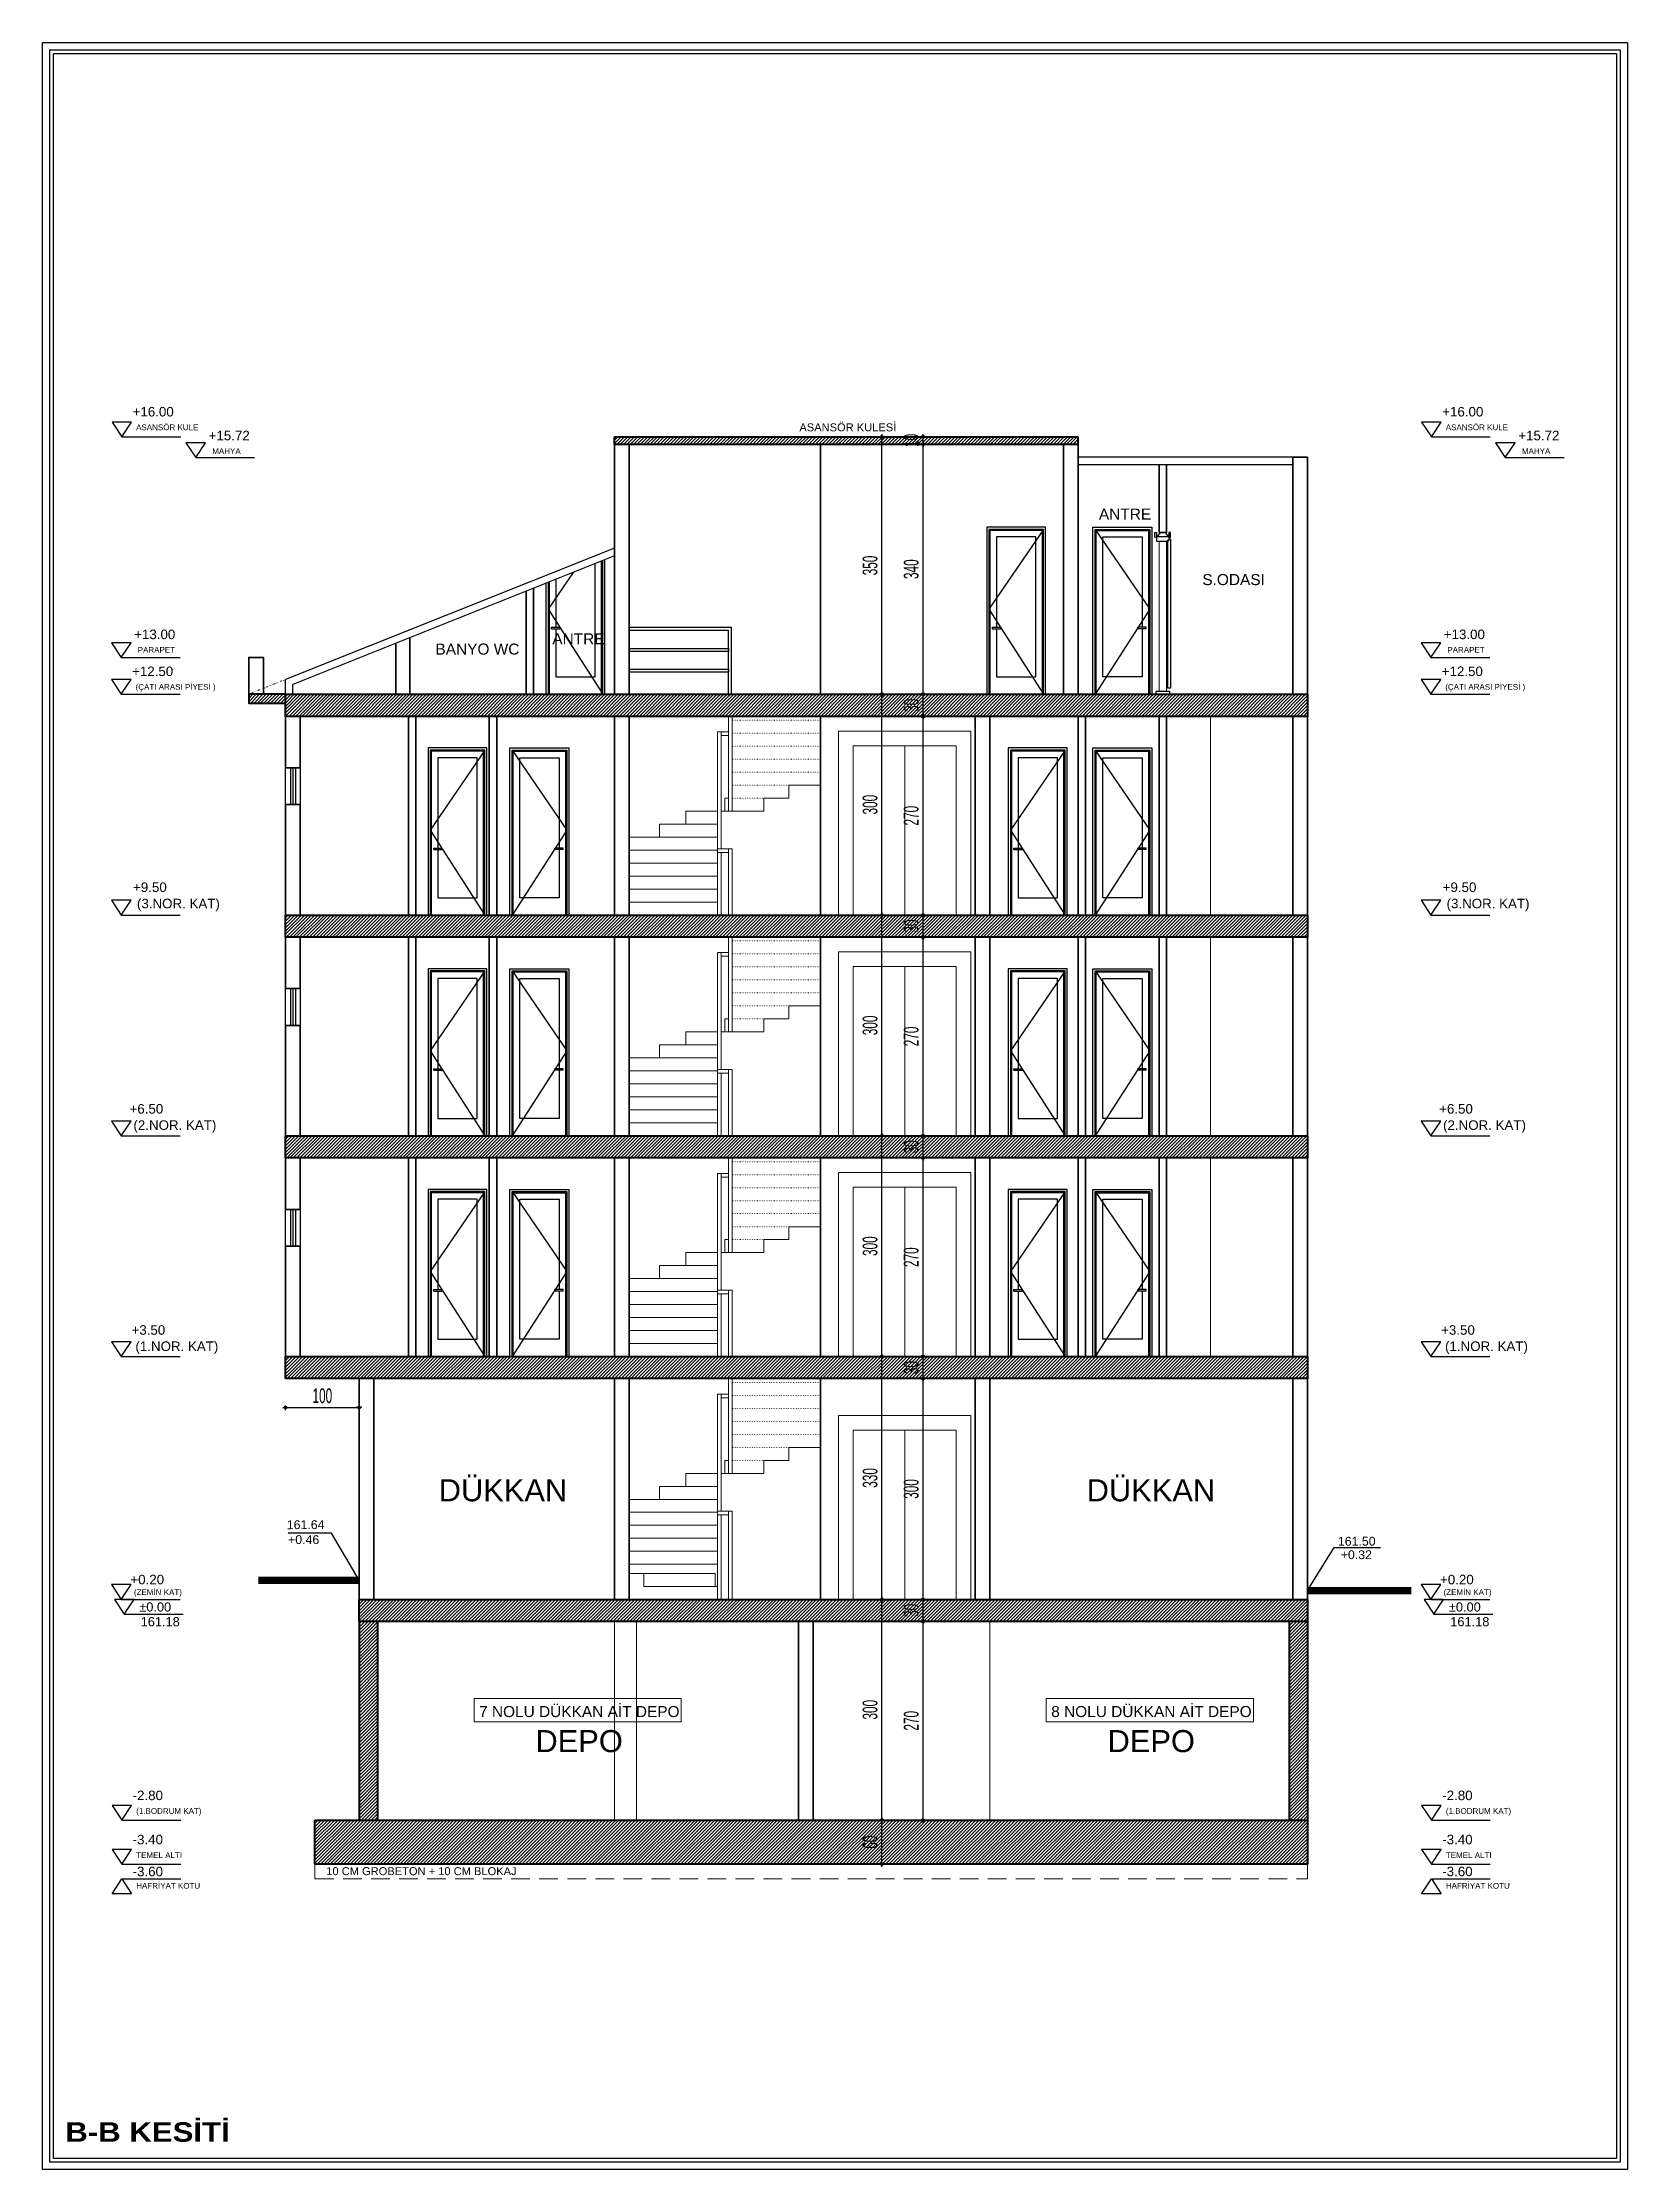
# Model space of a CAD drawing. Extents: x 386248 to 427517, y 4539405 to 4542296.
# Drawn here: x 405618 to 407771, y 4539405 to 4542296 of the extents above; entities that cross this region are included whole.
import ezdxf
from ezdxf.enums import TextEntityAlignment as Align

# ---------------------------------------------------------------- set-up
doc = ezdxf.new("R2010")
doc.units = 0
for name, pattern in [('ACAD_ISO07W100', [3.5, 0.5, -3]), ('DOT', [0.28, 0.03, -0.25]), ('DUZ', [0]), ('HIDDEN', [9.525, 6.35, -3.175])]:
    doc.linetypes.add(name, pattern=pattern)
for name, color, linetype in [('DIM', 7, 'Continuous'), ('duvar-kesim', 250, 'Continuous'), ('mahal', 7, 'Continuous'), ('pencere', 7, 'Continuous'), ('Y-IMAR', 15, 'DUZ')]:
    doc.layers.add(name, color=color, linetype=linetype)
for name, color, linetype, lineweight in [('DIŞ 2', 167, 'Continuous', 25), ('DUVAR', 4, 'Continuous', 35), ('GOR1', 51, 'Continuous', 25), ('GÖRÜNÜŞ', 9, 'Continuous', 30), ('GÖRÜNÜŞLER', 43, 'Continuous', 30), ('ince', 203, 'DUZ', 20), ('kapı', 233, 'Continuous', 25), ('kolon', 1, 'Continuous', 40), ('KOTLAR', 63, 'Continuous', 30), ('KP', 1, 'Continuous', 30), ('MERDIVEN', 161, 'Continuous', 15), ('MIMARI', 2, 'Continuous', 20), ('OLCU10', 2, 'Continuous', 25), ('SOKAK_ADI', 3, 'Continuous', 0), ('tarama kolon', 8, 'Continuous', 13), ('tefris', 6, 'Continuous', 15), ('YAZI', 7, 'Continuous', 25), ('YAZILAR', 1, 'Continuous', 30), ('ÇATI', 42, 'Continuous', 30)]:
    doc.layers.add(name, color=color, linetype=linetype, lineweight=lineweight)
doc.styles.add('RomanSTA', font='')
doc.styles.get("Standard").update_dxf_attribs({"font": 'arial.ttf'})
doc.styles.add('T', font='ISOt.shx', dxfattribs={"width": 0.6})
doc.styles.get('RomanSTA').set_extended_font_data('Arial')
doc.dimstyles.new('DOT2', dxfattribs={"dimtxt": 20, "dimasz": 0.7, "dimexe": 5, "dimexo": 5, "dimgap": 6, "dimtad": 1, "dimdec": 0, "dimdsep": 46, "dimtxsty": 'T', "dimblk1": 'SEL2', "dimblk2": 'SEL2', "dimsah": 1, "dimcen": 0, "dimse1": 1, "dimse2": 1, "dimclrd": 256, "dimclre": 256, "dimclrt": 256, "dimadec": 0, "dimazin": 0, "dimtfac": 1, "dimtdec": 0, "dimtix": 1, "dimtmove": 2, "dimatfit": 3, "dimldrblk": 'SEL2', "dimfxl": 1, "dimtolj": 1, "dimtzin": 0, "dimarcsym": 0})
pattern_1 = [(45, (1542.851, -2e-08), (-2.2450640303, 2.2450640303), [])]

msp = doc.modelspace()

# ---------------------------------------------------------------- texts
at = {"layer": 'GÖRÜNÜŞ', "lineweight": 20}
msp.add_text('ASANSÖR KULESİ', height=10.8, rotation=359.999996, dxfattribs=at).set_placement((406646.206, 4541767.362))
at = {"layer": 'KOTLAR', "color": 1, "linetype": 'Continuous'}
for s, rotation, p in [('161.64', 0.166766, (405949.701, 4540275.372)), ('+0.46', 359.833234, (405951.394, 4540255.239)), ('161.50', 0.166766, (407377.9, 4540252.901)), ('+0.32', 359.833234, (407381.714, 4540234.758))]:
    msp.add_text(s, height=12, rotation=rotation, dxfattribs=at).set_placement(p)
at = {"layer": 'mahal'}
for s, height, p in [('ANTRE', 15, (407088.66, 4541647.365)), ('S.ODASI', 15, (407236.184, 4541558.364)), ('BANYO WC', 15, (406208.726, 4541463.912)), ('ANTRE', 15, (406345.984, 4541477.799)), ('DÜKKAN', 30, (406243.413, 4540313.246)), ('DÜKKAN', 30, (407123.847, 4540313.246)), ('DEPO', 30, (406346.906, 4539972.377)), ('DEPO', 30, (407124.268, 4539972.377))]:
    msp.add_text(s, height=height, dxfattribs=at).set_placement(p, align=Align.CENTER)
at = {"layer": 'MIMARI'}
for s, p in [('7 NOLU DÜKKAN AİT DEPO', (406347.159, 4540020.032)), ('8 NOLU DÜKKAN AİT DEPO', (407124.522, 4540020.032))]:
    msp.add_text(s, height=15, dxfattribs=at).set_placement(p, align=Align.CENTER)
at = {"layer": 'Y-IMAR', "color": 0}
msp.add_text('10 CM GROBETON + 10 CM BLOKAJ', height=10.8, dxfattribs=at).set_placement((406003.305, 4539805.212))
at = {"layer": 'YAZILAR', "color": 0, "insert": (405648.76, 4539469.362), "char_height": 26.47628, "width": 2523.05289, "attachment_point": 1, "style": 'RomanSTA'}
msp.add_mtext('{\\fArial Black|b0|i0|c162|p34;B-B KESİTİ}', dxfattribs=at)

# ---------------------------------------------------------------- blocks, each defined once
blk = doc.blocks.new('8081230E')
at = {"layer": 'tefris'}
for points in [[(390234, 4535296.1), (390234, 4535296.1), (390254, 4535296.1), (390414, 4535296.1), (390414, 4535546.1), (390254, 4535546.1), (390234, 4535546.1), (390234, 4535296.1)], [(390254, 4535296.1), (390254, 4535526.1), (390394, 4535526.1), (390394, 4535296.1), (390254, 4535296.1), (390254, 4535526.1)], [(390324, 4535526.1), (390324, 4535296.1)]]:
    blk.add_lwpolyline(points, dxfattribs=at)
blk = doc.blocks.new('780800DF113F12')
at = {"layer": 'MERDIVEN', "ltscale": 20}
for p, q in [((390084.6, 4535566.1), (390084.6, 4535437.3)), ((390089.6, 4535437.3), (390089.6, 4535566.1)), ((390069.6, 4535296.1), (390069.6, 4535545)), ((390069.6, 4535545), (390084.6, 4535545)), ((390074.6, 4535386.2), (390074.6, 4535545)), ((390074.6, 4535540), (390084.6, 4535540)), ((390166.5, 4535472.6), (390209.6, 4535472.6)), ((390166.5, 4535455), (390166.5, 4535472.6)), ((390026.5, 4535437.3), (390069.6, 4535437.3)), ((390026.5, 4535419.7), (390026.5, 4535437.3)), ((390074.6, 4535437.3), (390132.8, 4535437.3)), ((390079.6, 4535455), (390084.6, 4535455)), ((390079.6, 4535437.3), (390079.6, 4535455)), ((390132.8, 4535455), (390166.5, 4535455)), ((390132.8, 4535437.3), (390132.8, 4535455)), ((389990.9, 4535419.7), (390069.6, 4535419.7)), ((389990.9, 4535402), (389990.9, 4535419.7)), ((389949.6, 4535402), (390069.6, 4535402)), ((389949.6, 4535384.4), (390069.6, 4535384.4)), ((390084.6, 4535386.2), (390069.6, 4535386.2)), ((390084.6, 4535381.2), (390069.6, 4535381.2)), ((390074.6, 4535296.1), (390074.6, 4535381.2)), ((390089.6, 4535386.2), (390084.6, 4535386.2)), ((390084.6, 4535386.2), (390084.6, 4535296.1)), ((390089.6, 4535386.2), (390084.6, 4535386.2)), ((390084.6, 4535386.2), (390084.6, 4535296.1)), ((390089.6, 4535386.2), (390084.6, 4535386.2)), ((390084.6, 4535386.2), (390084.6, 4535296.1)), ((390089.6, 4535386.2), (390084.6, 4535386.2)), ((390084.6, 4535386.2), (390084.6, 4535296.1)), ((390089.6, 4535296.1), (390089.6, 4535386.2)), ((390089.6, 4535296.1), (390089.6, 4535386.2)), ((390089.6, 4535296.1), (390089.6, 4535386.2)), ((390089.6, 4535296.1), (390089.6, 4535386.2)), ((389949.6, 4535366.7), (390069.6, 4535366.7)), ((389949.6, 4535349.1), (390069.6, 4535349.1)), ((389949.6, 4535331.4), (390069.6, 4535331.4)), ((389949.6, 4535313.8), (390069.6, 4535313.8))]:
    blk.add_line(p, q, dxfattribs=at)
at = {"layer": 'MERDIVEN', "linetype": 'ACAD_ISO07W100', "ltscale": 0.3}
for p, q in [((390089.6, 4535560.9), (390209.6, 4535560.9)), ((390089.6, 4535543.2), (390209.6, 4535543.2)), ((390089.6, 4535525.6), (390209.6, 4535525.6)), ((390089.6, 4535507.9), (390209.6, 4535507.9)), ((390089.6, 4535490.3), (390209.6, 4535490.3)), ((390089.6, 4535472.6), (390166.5, 4535472.6)), ((390089.6, 4535455), (390132.8, 4535455))]:
    blk.add_line(p, q, dxfattribs=at)
blk = doc.blocks.new('Door-Sight 04')
for p, q in [((20, 220), (100, 220)), ((20, -7), (20, 220)), ((22.9, 217.1), (97.1, 217.1)), ((22.9, -7), (22.9, 217.1)), ((24.4, 215.6), (95.6, 215.6)), ((24.4, -7), (24.4, 215.6)), ((33.2, 206.8), (86.8, 206.8)), ((33.2, 16.5), (33.2, 206.8)), ((86.8, 206.8), (86.8, 84)), ((95.6, 215.6), (95.6, -7)), ((97.1, 217.1), (97.1, -7)), ((100, 220), (100, -7)), ((92.3, 84), (80.8, 84)), ((80.8, 82), (80.8, 84)), ((92.3, 82), (80.8, 82)), ((86.8, 82), (86.8, 16.5)), ((92.3, 82), (92.3, 84)), ((86.8, 16.5), (33.2, 16.5)), ((100, -7), (20, -7))]:
    blk.add_line(p, q)
at = {"color": 8}
for p, q in [((22.9, 217.1), (97.1, 108.5)), ((97.1, 108.5), (22.9, -7))]:
    blk.add_line(p, q, dxfattribs=at)
blk = doc.blocks.new('Slice-Door1 10')
for p, q in [((-5.5, -6.5), (-5.5, 0)), ((-5.5, 0), (-3.5, 0)), ((-3.5, 0), (-3.5, -7.5)), ((0, 0), (10, 0)), ((15.5, 0), (13.5, 0)), ((13.5, 0), (13.5, -5.4)), ((15.5, -6.5), (15.5, 0)), ((-3.5, -7.5), (-5.5, -6.5)), ((-5.5, -9.1), (-5.5, -211.8)), ((-5.5, -9.1), (-3.5, -9.1)), ((13.5, -5.4), (-3.5, -5.4)), ((-3.5, -5.4), (-3.5, -10.9)), ((-1.5, -10.6), (-3.5, -10.6)), ((-1.5, -10.9), (-3.5, -10.9)), ((-1.5, -10.6), (-1.5, -211.8)), ((13.5, -12), (-1.5, -12)), ((13.5, -5.4), (13.5, -10.7)), ((13.5, -5.4), (13.5, -12)), ((13.5, -7.5), (15.5, -6.5)), ((-5.5, -211.8), (-1.5, -211.8))]:
    blk.add_line(p, q)
at = {"color": 9}
blk.add_lwpolyline([(14, -220), (14, -216), (-4, -216), (-4, -220)], dxfattribs=at)
for points in [[(1.2, 0, 0), (1.2, 0, 0), (1.2, 0, 0), (1.2, -0.1, 0), (1.2, -0.1, 0), (1.1, -0.1, 0), (1.1, -0.1, 0), (1.1, -0.2, 0), (1.1, -0.2, 0), (1.1, -0.2, 0), (1, -0.2, 0), (1, -0.2, 0), (1, -0.3, 0), (1, -0.3, 0), (1, -0.3, 0), (0.9, -0.3, 0), (0.9, -0.4, 0), (0.9, -0.4, 0), (0.9, -0.4, 0), (0.9, -0.4, 0), (0.8, -0.4, 0), (0.8, -0.5, 0), (0.8, -0.5, 0), (0.8, -0.5, 0), (0.8, -0.5, 0), (0.7, -0.6, 0), (0.7, -0.6, 0), (0.7, -0.6, 0), (0.7, -0.6, 0), (0.7, -0.7, 0), (0.6, -0.7, 0), (0.6, -0.7, 0), (0.6, -0.7, 0), (0.6, -0.7, 0), (0.6, -0.8, 0), (0.6, -0.8, 0), (0.6, -0.8, 0), (0.5, -0.8, 0), (0.5, -0.9, 0), (0.5, -0.9, 0), (0.5, -0.9, 0), (0.5, -0.9, 0), (0.5, -1, 0), (0.5, -1, 0), (0.4, -1, 0), (0.4, -1, 0), (0.4, -1.1, 0), (0.4, -1.1, 0), (0.4, -1.1, 0), (0.4, -1.1, 0), (0.4, -1.2, 0), (0.4, -1.2, 0), (0.4, -1.2, 0), (0.3, -1.3, 0), (0.3, -1.3, 0), (0.3, -1.3, 0), (0.3, -1.3, 0), (0.3, -1.4, 0), (0.3, -1.4, 0), (0.3, -1.4, 0), (0.3, -1.4, 0), (0.3, -1.5, 0), (0.3, -1.5, 0), (0.3, -1.5, 0), (0.3, -1.6, 0), (0.3, -1.6, 0), (0.3, -1.6, 0), (0.3, -1.6, 0), (0.2, -1.7, 0), (0.2, -1.7, 0), (0.2, -1.7, 0), (0.2, -1.8, 0), (0.2, -1.8, 0), (0.2, -1.8, 0), (0.2, -1.9, 0), (0.2, -1.9, 0), (0.2, -1.9, 0), (0.2, -1.9, 0), (0.2, -2, 0), (0.2, -2, 0), (0.2, -2, 0), (0.2, -2.1, 0), (0.2, -2.1, 0), (0.2, -2.1, 0), (0.1, -2.1, 0), (0.1, -2.2, 0), (0.1, -2.2, 0), (0.1, -2.2, 0), (0.1, -2.3, 0), (0.1, -2.3, 0), (0.1, -2.3, 0), (0.1, -2.3, 0), (0.1, -2.4, 0), (0.1, -2.4, 0), (0, -2.4, 0), (0, -2.5, 0), (0, -2.5, 0), (0, -2.5, 0), (0, -2.5, 0), (0, -2.6, 0), (0, -2.6, 0), (0, -2.6, 0), (-0.1, -2.6, 0), (-0.1, -2.7, 0), (-0.1, -2.7, 0), (-0.1, -2.7, 0), (-0.1, -2.7, 0), (-0.1, -2.8, 0), (-0.2, -2.8, 0), (-0.2, -2.8, 0), (-0.2, -2.8, 0), (-0.2, -2.9, 0), (-0.2, -2.9, 0), (-0.2, -2.9, 0), (-0.3, -2.9, 0), (-0.3, -3, 0), (-0.3, -3, 0), (-0.3, -3, 0), (-0.3, -3, 0), (-0.4, -3, 0), (-0.4, -3.1, 0), (-0.4, -3.1, 0), (-0.4, -3.1, 0), (-0.4, -3.1, 0), (-0.5, -3.1, 0), (-0.5, -3.2, 0), (-0.5, -3.2, 0), (-0.5, -3.2, 0), (-0.6, -3.2, 0), (-0.6, -3.2, 0), (-0.6, -3.3, 0), (-0.6, -3.3, 0), (-0.6, -3.3, 0), (-0.7, -3.3, 0), (-0.7, -3.3, 0), (-0.7, -3.3, 0), (-0.7, -3.3, 0), (-0.8, -3.4, 0), (-0.8, -3.4, 0), (-0.8, -3.4, 0), (-0.8, -3.4, 0), (-0.9, -3.4, 0), (-0.9, -3.4, 0), (-0.9, -3.4, 0), (-1, -3.5, 0), (-1, -3.5, 0), (-1, -3.5, 0), (-1, -3.5, 0), (-1.1, -3.5, 0), (-1.1, -3.5, 0), (-1.1, -3.5, 0), (-1.1, -3.5, 0), (-1.2, -3.6, 0), (-1.2, -3.6, 0), (-1.2, -3.6, 0), (-1.2, -3.6, 0), (-1.3, -3.6, 0), (-1.3, -3.6, 0), (-1.3, -3.6, 0), (-1.4, -3.6, 0), (-1.4, -3.6, 0), (-1.4, -3.7, 0), (-1.4, -3.7, 0), (-1.5, -3.7, 0), (-1.5, -3.7, 0), (-1.5, -3.7, 0), (-1.5, -3.7, 0), (-1.6, -3.7, 0), (-1.6, -3.7, 0), (-1.6, -3.7, 0), (-1.7, -3.8, 0), (-1.7, -3.8, 0), (-1.7, -3.8, 0), (-1.7, -3.8, 0), (-1.8, -3.8, 0), (-1.8, -3.8, 0), (-1.8, -3.8, 0), (-1.8, -3.8, 0), (-1.9, -3.9, 0), (-1.9, -3.9, 0), (-1.9, -3.9, 0), (-1.9, -3.9, 0), (-2, -3.9, 0), (-2, -3.9, 0), (-2, -3.9, 0), (-2, -4, 0), (-2.1, -4, 0), (-2.1, -4, 0), (-2.1, -4, 0), (-2.1, -4, 0), (-2.2, -4, 0), (-2.2, -4.1, 0), (-2.2, -4.1, 0), (-2.2, -4.1, 0), (-2.3, -4.1, 0), (-2.3, -4.1, 0), (-2.3, -4.1, 0), (-2.3, -4.2, 0), (-2.4, -4.2, 0), (-2.4, -4.2, 0), (-2.4, -4.2, 0), (-2.4, -4.2, 0), (-2.4, -4.2, 0), (-2.5, -4.3, 0), (-2.5, -4.3, 0), (-2.5, -4.3, 0), (-2.5, -4.3, 0), (-2.6, -4.3, 0), (-2.6, -4.4, 0), (-2.6, -4.4, 0), (-2.6, -4.4, 0), (-2.6, -4.4, 0), (-2.7, -4.4, 0), (-2.7, -4.5, 0), (-2.7, -4.5, 0), (-2.7, -4.5, 0), (-2.7, -4.5, 0), (-2.8, -4.5, 0), (-2.8, -4.6, 0), (-2.8, -4.6, 0), (-2.8, -4.6, 0), (-2.8, -4.6, 0), (-2.9, -4.6, 0), (-2.9, -4.7, 0), (-2.9, -4.7, 0), (-2.9, -4.7, 0), (-2.9, -4.7, 0), (-3, -4.8, 0), (-3, -4.8, 0), (-3, -4.8, 0), (-3, -4.8, 0), (-3, -4.8, 0), (-3.1, -4.9, 0), (-3.1, -4.9, 0), (-3.1, -4.9, 0), (-3.1, -4.9, 0), (-3.1, -5, 0), (-3.2, -5, 0), (-3.2, -5, 0), (-3.2, -5, 0), (-3.2, -5.1, 0), (-3.2, -5.1, 0), (-3.3, -5.1, 0), (-3.3, -5.1, 0), (-3.3, -5.1, 0), (-3.3, -5.2, 0), (-3.3, -5.2, 0), (-3.4, -5.2, 0), (-3.4, -5.2, 0), (-3.4, -5.3, 0), (-3.4, -5.3, 0), (-3.4, -5.3, 0), (-3.4, -5.3, 0), (-3.5, -5.4, 0), (-3.5, -5.4, 0), (-3.5, -5.4, 0)], [(8.5, 0, 0), (8.5, 0, 0), (8.5, -0.1, 0), (8.5, -0.1, 0), (8.5, -0.1, 0), (8.5, -0.2, 0), (8.5, -0.2, 0), (8.5, -0.2, 0), (8.6, -0.3, 0), (8.6, -0.3, 0), (8.6, -0.3, 0), (8.6, -0.4, 0), (8.6, -0.4, 0), (8.6, -0.4, 0), (8.6, -0.5, 0), (8.6, -0.5, 0), (8.7, -0.6, 0), (8.7, -0.6, 0), (8.7, -0.6, 0), (8.7, -0.7, 0), (8.7, -0.7, 0), (8.7, -0.7, 0), (8.7, -0.8, 0), (8.7, -0.8, 0), (8.8, -0.8, 0), (8.8, -0.9, 0), (8.8, -0.9, 0), (8.8, -0.9, 0), (8.8, -0.9, 0), (8.8, -1, 0), (8.8, -1, 0), (8.8, -1, 0), (8.9, -1.1, 0), (8.9, -1.1, 0), (8.9, -1.1, 0), (8.9, -1.2, 0), (8.9, -1.2, 0), (8.9, -1.2, 0), (9, -1.3, 0), (9, -1.3, 0), (9, -1.3, 0), (9, -1.3, 0), (9, -1.4, 0), (9, -1.4, 0), (9.1, -1.4, 0), (9.1, -1.5, 0), (9.1, -1.5, 0), (9.1, -1.5, 0), (9.1, -1.5, 0), (9.2, -1.6, 0), (9.2, -1.6, 0), (9.2, -1.6, 0), (9.2, -1.7, 0), (9.3, -1.7, 0), (9.3, -1.7, 0), (9.3, -1.7, 0), (9.3, -1.8, 0), (9.3, -1.8, 0), (9.4, -1.8, 0), (9.4, -1.8, 0), (9.4, -1.8, 0), (9.5, -1.9, 0), (9.5, -1.9, 0), (9.5, -1.9, 0), (9.5, -1.9, 0), (9.6, -2, 0), (9.6, -2, 0), (9.6, -2, 0), (9.6, -2, 0), (9.7, -2, 0), (9.7, -2.1, 0), (9.7, -2.1, 0), (9.8, -2.1, 0), (9.8, -2.1, 0), (9.8, -2.2, 0), (9.8, -2.2, 0), (9.9, -2.2, 0), (9.9, -2.2, 0), (9.9, -2.2, 0), (10, -2.3, 0), (10, -2.3, 0), (10, -2.3, 0), (10, -2.3, 0), (10.1, -2.3, 0), (10.1, -2.4, 0), (10.1, -2.4, 0), (10.2, -2.4, 0), (10.2, -2.4, 0), (10.2, -2.5, 0), (10.2, -2.5, 0), (10.3, -2.5, 0), (10.3, -2.5, 0), (10.3, -2.5, 0), (10.3, -2.6, 0), (10.4, -2.6, 0), (10.4, -2.6, 0), (10.4, -2.6, 0), (10.4, -2.7, 0), (10.5, -2.7, 0), (10.5, -2.7, 0), (10.5, -2.7, 0), (10.5, -2.8, 0), (10.5, -2.8, 0), (10.6, -2.8, 0), (10.6, -2.8, 0), (10.6, -2.9, 0), (10.6, -2.9, 0), (10.6, -2.9, 0), (10.7, -3, 0), (10.7, -3, 0), (10.7, -3, 0), (10.7, -3.1, 0), (10.7, -3.1, 0), (10.7, -3.1, 0), (10.8, -3.2, 0), (10.8, -3.2, 0), (10.8, -3.2, 0), (10.8, -3.3, 0), (10.8, -3.3, 0), (10.8, -3.3, 0), (10.8, -3.4, 0), (10.8, -3.4, 0), (10.9, -3.4, 0), (10.9, -3.5, 0), (10.9, -3.5, 0), (10.9, -3.5, 0), (10.9, -3.6, 0), (10.9, -3.6, 0), (10.9, -3.6, 0), (10.9, -3.7, 0), (11, -3.7, 0), (11, -3.7, 0), (11, -3.8, 0), (11, -3.8, 0), (11, -3.8, 0), (11, -3.9, 0), (11, -3.9, 0), (11, -3.9, 0), (11, -4, 0), (11.1, -4, 0), (11.1, -4, 0), (11.1, -4.1, 0), (11.1, -4.1, 0), (11.1, -4.1, 0), (11.1, -4.2, 0), (11.1, -4.2, 0), (11.1, -4.2, 0), (11.2, -4.2, 0), (11.2, -4.3, 0), (11.2, -4.3, 0), (11.2, -4.3, 0), (11.2, -4.4, 0), (11.2, -4.4, 0), (11.3, -4.4, 0), (11.3, -4.4, 0), (11.3, -4.5, 0), (11.3, -4.5, 0), (11.3, -4.5, 0), (11.4, -4.5, 0), (11.4, -4.6, 0), (11.4, -4.6, 0), (11.4, -4.6, 0), (11.4, -4.6, 0), (11.5, -4.7, 0), (11.5, -4.7, 0), (11.5, -4.7, 0), (11.5, -4.7, 0), (11.6, -4.7, 0), (11.6, -4.8, 0), (11.6, -4.8, 0), (11.7, -4.8, 0), (11.7, -4.8, 0), (11.7, -4.8, 0), (11.7, -4.9, 0), (11.8, -4.9, 0), (11.8, -4.9, 0), (11.8, -4.9, 0), (11.9, -4.9, 0), (11.9, -4.9, 0), (11.9, -5, 0), (11.9, -5, 0), (12, -5, 0), (12, -5, 0), (12, -5, 0), (12.1, -5, 0), (12.1, -5, 0), (12.1, -5, 0), (12.2, -5.1, 0), (12.2, -5.1, 0), (12.2, -5.1, 0), (12.3, -5.1, 0), (12.3, -5.1, 0), (12.3, -5.1, 0), (12.4, -5.1, 0), (12.4, -5.1, 0), (12.4, -5.2, 0), (12.5, -5.2, 0), (12.5, -5.2, 0), (12.6, -5.2, 0), (12.6, -5.2, 0), (12.6, -5.2, 0), (12.7, -5.2, 0), (12.7, -5.2, 0), (12.7, -5.2, 0), (12.8, -5.2, 0), (12.8, -5.3, 0), (12.8, -5.3, 0), (12.9, -5.3, 0), (12.9, -5.3, 0), (13, -5.3, 0), (13, -5.3, 0), (13, -5.3, 0), (13.1, -5.3, 0), (13.1, -5.3, 0), (13.2, -5.3, 0), (13.2, -5.3, 0), (13.2, -5.3, 0), (13.3, -5.4, 0), (13.3, -5.4, 0), (13.3, -5.4, 0), (13.4, -5.4, 0), (13.4, -5.4, 0), (13.5, -5.4, 0), (13.5, -5.4, 0)]]:
    blk.add_polyline3d(points, dxfattribs=at)
blk = doc.blocks.new('KOT KE')
at = {"layer": 'GÖRÜNÜŞLER'}
for p, q in [((447067, 4403103.2), (447080.3, 4403083.2)), ((447093.6, 4403103.2), (447067, 4403103.2)), ((447080.3, 4403083.2), (447093.6, 4403103.2)), ((447080.3, 4403083.2), (447160.3, 4403083.2))]:
    blk.add_line(p, q, dxfattribs=at)
blk = doc.blocks.new('KOKKK')
at = {"layer": 'GÖRÜNÜŞLER'}
for p in [(-48634.8, 135792.5), (-48534.4, 135764.2), (-48635.5, 135492.5), (-48635.5, 135442.5), (-48635.5, 135142.5), (-48635.5, 134842.5), (-48635.5, 134542.5), (-48635.5, 134212.5), (-48631.5, 134192.5), (-48634.8, 133912.5), (-48634.8, 133852.5)]:
    blk.add_blockref('KOT KE', p, dxfattribs=at)
at = {"layer": 'GÖRÜNÜŞLER', "xscale": -1, "rotation": 180}
blk.add_blockref('KOT KE', (-48634.8, 8939998.9), dxfattribs=at)
at = {"layer": 'KOTLAR', "color": 1, "linetype": 'Continuous'}
for s, height, p in [('+16.00', 12.96, (398460.2, 4538903.2)), ('ASANSÖR KULE', 7.776, (398465, 4538884.6)), ('+15.72', 12.96, (398563.5, 4538870.8)), ('MAHYA', 7.78, (398568.4, 4538852.3)), ('+13.00', 12.96, (398462.3, 4538600.6)), ('PARAPET', 7.78, (398467.1, 4538582.1)), ('+12.50', 12.96, (398459.5, 4538550.4)), ('(ÇATI ARASI PİYESİ )', 7.776, (398464.3, 4538531.8)), ('+9.50', 12.96, (398460.8, 4538257)), ('(3.NOR. KAT)', 12.96, (398466.1, 4538234.8)), ('+6.50', 12.96, (398456, 4537955.8)), ('(2.NOR. KAT)', 12.96, (398461.3, 4537933.7)), ('+3.50', 12.96, (398458.7, 4537655.3)), ('(1.NOR. KAT)', 12.96, (398464, 4537633.2)), ('+0.20', 12.96, (398457.2, 4537316.1)), ('(ZEMİN KAT)', 7.776, (398462, 4537301.5)), ('-2.80', 12.96, (398460.2, 4537022.8)), ('(1.BODRUM KAT)', 7.776, (398465.1, 4537004.2)), ('-3.40', 12.96, (398460.2, 4536962.8)), ('TEMEL ALTI', 7.78, (398465.1, 4536944.2)), ('-3.60', 12.96, (398460.2, 4536919.4)), ('HAFRİYAT KOTU', 7.776, (398465.1, 4536902.5))]:
    blk.add_text(s, height=height, rotation=360, dxfattribs=at).set_placement(p)
at = {"layer": 'YAZI', "color": 20, "linetype": 'Continuous'}
for s, p in [('%%p0.00', (398469.2, 4537279.1)), ('161.18', (398471.1, 4537259.1))]:
    blk.add_text(s, height=12.44, dxfattribs=at).set_placement(p)
blk = doc.blocks.new('SEL2')
at = {"layer": 'OLCU10'}
for p, q in [((5.25, 0), (-5.25, 0)), ((0, 5.25), (0, -3.95))]:
    blk.add_line(p, q, dxfattribs=at)
blk.add_circle((0, 0), 2.75, dxfattribs=at)
blk = doc.blocks.new('*D3777')
at = {"layer": 'Defpoints', "color": 0}
for p in [(406758.3, 4539880), (406779, 4539880), (406779, 4539820)]:
    blk.add_point(p, dxfattribs=at)
at = {"layer": 'DIŞ 2', "lineweight": -2}
blk.add_line((406758.3, 4539820.7), (406758.3, 4539879.3), dxfattribs=at)
at = {"layer": 'DIŞ 2', "linetype": 'ByBlock', "lineweight": -2, "xscale": 0.7, "yscale": 0.7, "zscale": 0.7}
for p, rotation in [((406758.3, 4539880), 90), ((406758.3, 4539820), 270)]:
    blk.add_blockref('SEL2', p, dxfattribs=dict(at, rotation=rotation))
at = {"layer": 'DIŞ 2', "insert": (406742.3, 4539850), "char_height": 20, "attachment_point": 5, "rotation": 90, "style": 'T'}
blk.add_mtext('\\A1;60', dxfattribs=at)
blk = doc.blocks.new('*D3778')
at = {"layer": 'Defpoints', "color": 0}
for p in [(406758.3, 4540180), (406793.6, 4540180), (406779, 4539880)]:
    blk.add_point(p, dxfattribs=at)
at = {"layer": 'DIŞ 2', "lineweight": -2}
blk.add_line((406758.3, 4539880.7), (406758.3, 4540179.3), dxfattribs=at)
at = {"layer": 'DIŞ 2', "linetype": 'ByBlock', "lineweight": -2, "xscale": 0.7, "yscale": 0.7, "zscale": 0.7}
for p, rotation in [((406758.3, 4540180), 90), ((406758.3, 4539880), 270)]:
    blk.add_blockref('SEL2', p, dxfattribs=dict(at, rotation=rotation))
at = {"layer": 'DIŞ 2', "insert": (406742.3, 4540030), "char_height": 20, "attachment_point": 5, "rotation": 90, "style": 'T'}
blk.add_mtext('\\A1;300', dxfattribs=at)
blk = doc.blocks.new('*D3779')
at = {"layer": 'Defpoints', "color": 0}
for p in [(406758.3, 4540510), (406826.3, 4540510), (406793.6, 4540180)]:
    blk.add_point(p, dxfattribs=at)
at = {"layer": 'DIŞ 2', "lineweight": -2}
blk.add_line((406758.3, 4540180.7), (406758.3, 4540509.3), dxfattribs=at)
at = {"layer": 'DIŞ 2', "linetype": 'ByBlock', "lineweight": -2, "xscale": 0.7, "yscale": 0.7, "zscale": 0.7}
for p, rotation in [((406758.3, 4540510), 90), ((406758.3, 4540180), 270)]:
    blk.add_blockref('SEL2', p, dxfattribs=dict(at, rotation=rotation))
at = {"layer": 'DIŞ 2', "insert": (406742.3, 4540345), "char_height": 20, "attachment_point": 5, "rotation": 90, "style": 'T'}
blk.add_mtext('\\A1;330', dxfattribs=at)
blk = doc.blocks.new('*D3780')
at = {"layer": 'Defpoints', "color": 0}
for p in [(406758.3, 4540810), (406826.3, 4540810), (406826.3, 4540510)]:
    blk.add_point(p, dxfattribs=at)
at = {"layer": 'DIŞ 2', "lineweight": -2}
blk.add_line((406758.3, 4540510.7), (406758.3, 4540809.3), dxfattribs=at)
at = {"layer": 'DIŞ 2', "linetype": 'ByBlock', "lineweight": -2, "xscale": 0.7, "yscale": 0.7, "zscale": 0.7}
for p, rotation in [((406758.3, 4540810), 90), ((406758.3, 4540510), 270)]:
    blk.add_blockref('SEL2', p, dxfattribs=dict(at, rotation=rotation))
at = {"layer": 'DIŞ 2', "insert": (406742.3, 4540660), "char_height": 20, "attachment_point": 5, "rotation": 90, "style": 'T'}
blk.add_mtext('\\A1;300', dxfattribs=at)
blk = doc.blocks.new('*D3781')
at = {"layer": 'Defpoints', "color": 0}
for p in [(406758.3, 4541110), (406780.4, 4541110), (406826.3, 4540810)]:
    blk.add_point(p, dxfattribs=at)
at = {"layer": 'DIŞ 2', "lineweight": -2}
blk.add_line((406758.3, 4540810.7), (406758.3, 4541109.3), dxfattribs=at)
at = {"layer": 'DIŞ 2', "linetype": 'ByBlock', "lineweight": -2, "xscale": 0.7, "yscale": 0.7, "zscale": 0.7}
for p, rotation in [((406758.3, 4541110), 90), ((406758.3, 4540810), 270)]:
    blk.add_blockref('SEL2', p, dxfattribs=dict(at, rotation=rotation))
at = {"layer": 'DIŞ 2', "insert": (406742.3, 4540960), "char_height": 20, "attachment_point": 5, "rotation": 90, "style": 'T'}
blk.add_mtext('\\A1;300', dxfattribs=at)
blk = doc.blocks.new('*D3782')
at = {"layer": 'Defpoints', "color": 0}
for p in [(406758.3, 4541410), (406799.4, 4541410), (406780.4, 4541110)]:
    blk.add_point(p, dxfattribs=at)
at = {"layer": 'DIŞ 2', "lineweight": -2}
blk.add_line((406758.3, 4541110.7), (406758.3, 4541409.3), dxfattribs=at)
at = {"layer": 'DIŞ 2', "linetype": 'ByBlock', "lineweight": -2, "xscale": 0.7, "yscale": 0.7, "zscale": 0.7}
for p, rotation in [((406758.3, 4541410), 90), ((406758.3, 4541110), 270)]:
    blk.add_blockref('SEL2', p, dxfattribs=dict(at, rotation=rotation))
at = {"layer": 'DIŞ 2', "insert": (406742.3, 4541260), "char_height": 20, "attachment_point": 5, "rotation": 90, "style": 'T'}
blk.add_mtext('\\A1;300', dxfattribs=at)
blk = doc.blocks.new('*D3783')
at = {"layer": 'Defpoints', "color": 0}
for p in [(406758.3, 4541760), (406799.4, 4541760), (406799.4, 4541410)]:
    blk.add_point(p, dxfattribs=at)
at = {"layer": 'DIŞ 2', "lineweight": -2}
blk.add_line((406758.3, 4541410.7), (406758.3, 4541759.3), dxfattribs=at)
at = {"layer": 'DIŞ 2', "linetype": 'ByBlock', "lineweight": -2, "xscale": 0.7, "yscale": 0.7, "zscale": 0.7}
for p, rotation in [((406758.3, 4541760), 90), ((406758.3, 4541410), 270)]:
    blk.add_blockref('SEL2', p, dxfattribs=dict(at, rotation=rotation))
at = {"layer": 'DIŞ 2', "insert": (406742.3, 4541585), "char_height": 20, "attachment_point": 5, "rotation": 90, "style": 'T'}
blk.add_mtext('\\A1;350', dxfattribs=at)
blk = doc.blocks.new('*D3784')
at = {"layer": 'Defpoints', "color": 0}
for p in [(406805.2, 4540150), (406814.2, 4540150), (406805.2, 4539880)]:
    blk.add_point(p, dxfattribs=at)
at = {"layer": 'GOR1', "lineweight": -2}
blk.add_line((406814.2, 4539880.7), (406814.2, 4540149.3), dxfattribs=at)
at = {"layer": 'GOR1', "linetype": 'ByBlock', "lineweight": -2, "xscale": 0.7, "yscale": 0.7, "zscale": 0.7}
for p, rotation in [((406814.2, 4540150), 90), ((406814.2, 4539880), 270)]:
    blk.add_blockref('SEL2', p, dxfattribs=dict(at, rotation=rotation))
at = {"layer": 'GOR1', "insert": (406798.2, 4540015), "char_height": 20, "attachment_point": 5, "rotation": 90, "style": 'T'}
blk.add_mtext('\\A1;270', dxfattribs=at)
blk = doc.blocks.new('*D3785')
at = {"layer": 'Defpoints', "color": 0}
for p in [(406814.2, 4540180), (406825.1, 4540180), (406805.2, 4540150)]:
    blk.add_point(p, dxfattribs=at)
at = {"layer": 'GOR1', "lineweight": -2}
for p, q in [((406814.2, 4540180.7), (406814.2, 4540181.4)), ((406814.2, 4540150), (406814.2, 4540180)), ((406814.2, 4540149.3), (406814.2, 4540148.6))]:
    blk.add_line(p, q, dxfattribs=at)
at = {"layer": 'GOR1', "linetype": 'ByBlock', "lineweight": -2, "xscale": 0.7, "yscale": 0.7, "zscale": 0.7}
for p, rotation in [((406814.2, 4540180), 270), ((406814.2, 4540150), 90)]:
    blk.add_blockref('SEL2', p, dxfattribs=dict(at, rotation=rotation))
at = {"layer": 'GOR1', "insert": (406798.2, 4540165), "char_height": 20, "attachment_point": 5, "rotation": 90, "style": 'T'}
blk.add_mtext('\\A1;30', dxfattribs=at)
blk = doc.blocks.new('*D3786')
at = {"layer": 'Defpoints', "color": 0}
for p in [(406814.2, 4540480), (406844.2, 4540480), (406825.1, 4540180)]:
    blk.add_point(p, dxfattribs=at)
at = {"layer": 'GOR1', "lineweight": -2}
blk.add_line((406814.2, 4540180.7), (406814.2, 4540479.3), dxfattribs=at)
at = {"layer": 'GOR1', "linetype": 'ByBlock', "lineweight": -2, "xscale": 0.7, "yscale": 0.7, "zscale": 0.7}
for p, rotation in [((406814.2, 4540480), 90), ((406814.2, 4540180), 270)]:
    blk.add_blockref('SEL2', p, dxfattribs=dict(at, rotation=rotation))
at = {"layer": 'GOR1', "insert": (406798.2, 4540330), "char_height": 20, "attachment_point": 5, "rotation": 90, "style": 'T'}
blk.add_mtext('\\A1;300', dxfattribs=at)
blk = doc.blocks.new('*D3787')
at = {"layer": 'Defpoints', "color": 0}
for p in [(406814.2, 4540510), (406844.2, 4540510), (406844.2, 4540480)]:
    blk.add_point(p, dxfattribs=at)
at = {"layer": 'GOR1', "lineweight": -2}
for p, q in [((406814.2, 4540510.7), (406814.2, 4540511.4)), ((406814.2, 4540480), (406814.2, 4540510)), ((406814.2, 4540479.3), (406814.2, 4540478.6))]:
    blk.add_line(p, q, dxfattribs=at)
at = {"layer": 'GOR1', "linetype": 'ByBlock', "lineweight": -2, "xscale": 0.7, "yscale": 0.7, "zscale": 0.7}
for p, rotation in [((406814.2, 4540510), 270), ((406814.2, 4540480), 90)]:
    blk.add_blockref('SEL2', p, dxfattribs=dict(at, rotation=rotation))
at = {"layer": 'GOR1', "insert": (406798.2, 4540495), "char_height": 20, "attachment_point": 5, "rotation": 90, "style": 'T'}
blk.add_mtext('\\A1;30', dxfattribs=at)
blk = doc.blocks.new('*D3788')
at = {"layer": 'Defpoints', "color": 0}
for p in [(406814.2, 4540780), (406844.2, 4540780), (406844.2, 4540510)]:
    blk.add_point(p, dxfattribs=at)
at = {"layer": 'GOR1', "lineweight": -2}
blk.add_line((406814.2, 4540510.7), (406814.2, 4540779.3), dxfattribs=at)
at = {"layer": 'GOR1', "linetype": 'ByBlock', "lineweight": -2, "xscale": 0.7, "yscale": 0.7, "zscale": 0.7}
for p, rotation in [((406814.2, 4540780), 90), ((406814.2, 4540510), 270)]:
    blk.add_blockref('SEL2', p, dxfattribs=dict(at, rotation=rotation))
at = {"layer": 'GOR1', "insert": (406798.2, 4540645), "char_height": 20, "attachment_point": 5, "rotation": 90, "style": 'T'}
blk.add_mtext('\\A1;270', dxfattribs=at)
blk = doc.blocks.new('*D3789')
at = {"layer": 'Defpoints', "color": 0}
for p in [(406814.2, 4540810), (406836.6, 4540810), (406844.2, 4540780)]:
    blk.add_point(p, dxfattribs=at)
at = {"layer": 'GOR1', "lineweight": -2}
for p, q in [((406814.2, 4540810.7), (406814.2, 4540811.4)), ((406814.2, 4540780), (406814.2, 4540810)), ((406814.2, 4540779.3), (406814.2, 4540778.6))]:
    blk.add_line(p, q, dxfattribs=at)
at = {"layer": 'GOR1', "linetype": 'ByBlock', "lineweight": -2, "xscale": 0.7, "yscale": 0.7, "zscale": 0.7}
for p, rotation in [((406814.2, 4540810), 270), ((406814.2, 4540780), 90)]:
    blk.add_blockref('SEL2', p, dxfattribs=dict(at, rotation=rotation))
at = {"layer": 'GOR1', "insert": (406798.2, 4540795), "char_height": 20, "attachment_point": 5, "rotation": 90, "style": 'T'}
blk.add_mtext('\\A1;30', dxfattribs=at)
blk = doc.blocks.new('*D3790')
at = {"layer": 'Defpoints', "color": 0}
for p in [(406814.2, 4541080), (406851.8, 4541080), (406836.6, 4540810)]:
    blk.add_point(p, dxfattribs=at)
at = {"layer": 'GOR1', "lineweight": -2}
blk.add_line((406814.2, 4540810.7), (406814.2, 4541079.3), dxfattribs=at)
at = {"layer": 'GOR1', "linetype": 'ByBlock', "lineweight": -2, "xscale": 0.7, "yscale": 0.7, "zscale": 0.7}
for p, rotation in [((406814.2, 4541080), 90), ((406814.2, 4540810), 270)]:
    blk.add_blockref('SEL2', p, dxfattribs=dict(at, rotation=rotation))
at = {"layer": 'GOR1', "insert": (406798.2, 4540945), "char_height": 20, "attachment_point": 5, "rotation": 90, "style": 'T'}
blk.add_mtext('\\A1;270', dxfattribs=at)
blk = doc.blocks.new('*D3791')
at = {"layer": 'Defpoints', "color": 0}
for p in [(406814.2, 4541110), (406851.8, 4541110), (406851.8, 4541080)]:
    blk.add_point(p, dxfattribs=at)
at = {"layer": 'GOR1', "lineweight": -2}
for p, q in [((406814.2, 4541110.7), (406814.2, 4541111.4)), ((406814.2, 4541080), (406814.2, 4541110)), ((406814.2, 4541079.3), (406814.2, 4541078.6))]:
    blk.add_line(p, q, dxfattribs=at)
at = {"layer": 'GOR1', "linetype": 'ByBlock', "lineweight": -2, "xscale": 0.7, "yscale": 0.7, "zscale": 0.7}
for p, rotation in [((406814.2, 4541110), 270), ((406814.2, 4541080), 90)]:
    blk.add_blockref('SEL2', p, dxfattribs=dict(at, rotation=rotation))
at = {"layer": 'GOR1', "insert": (406798.2, 4541095), "char_height": 20, "attachment_point": 5, "rotation": 90, "style": 'T'}
blk.add_mtext('\\A1;30', dxfattribs=at)
blk = doc.blocks.new('*D3792')
at = {"layer": 'Defpoints', "color": 0}
for p in [(406814.2, 4541380), (406851.8, 4541380), (406851.8, 4541110)]:
    blk.add_point(p, dxfattribs=at)
at = {"layer": 'GOR1', "lineweight": -2}
blk.add_line((406814.2, 4541110.7), (406814.2, 4541379.3), dxfattribs=at)
at = {"layer": 'GOR1', "linetype": 'ByBlock', "lineweight": -2, "xscale": 0.7, "yscale": 0.7, "zscale": 0.7}
for p, rotation in [((406814.2, 4541380), 90), ((406814.2, 4541110), 270)]:
    blk.add_blockref('SEL2', p, dxfattribs=dict(at, rotation=rotation))
at = {"layer": 'GOR1', "insert": (406798.2, 4541245), "char_height": 20, "attachment_point": 5, "rotation": 90, "style": 'T'}
blk.add_mtext('\\A1;270', dxfattribs=at)
blk = doc.blocks.new('*D3793')
at = {"layer": 'Defpoints', "color": 0}
for p in [(406814.2, 4541410), (406851.8, 4541410), (406851.8, 4541380)]:
    blk.add_point(p, dxfattribs=at)
at = {"layer": 'GOR1', "lineweight": -2}
for p, q in [((406814.2, 4541410.7), (406814.2, 4541411.4)), ((406814.2, 4541380), (406814.2, 4541410)), ((406814.2, 4541379.3), (406814.2, 4541378.6))]:
    blk.add_line(p, q, dxfattribs=at)
at = {"layer": 'GOR1', "linetype": 'ByBlock', "lineweight": -2, "xscale": 0.7, "yscale": 0.7, "zscale": 0.7}
for p, rotation in [((406814.2, 4541410), 270), ((406814.2, 4541380), 90)]:
    blk.add_blockref('SEL2', p, dxfattribs=dict(at, rotation=rotation))
at = {"layer": 'GOR1', "insert": (406798.2, 4541395), "char_height": 20, "attachment_point": 5, "rotation": 90, "style": 'T'}
blk.add_mtext('\\A1;30', dxfattribs=at)
blk = doc.blocks.new('*D3794')
at = {"layer": 'Defpoints', "color": 0}
for p in [(406814.2, 4541750), (406833.3, 4541750), (406851.8, 4541410)]:
    blk.add_point(p, dxfattribs=at)
at = {"layer": 'GOR1', "lineweight": -2}
blk.add_line((406814.2, 4541410.7), (406814.2, 4541749.3), dxfattribs=at)
at = {"layer": 'GOR1', "linetype": 'ByBlock', "lineweight": -2, "xscale": 0.7, "yscale": 0.7, "zscale": 0.7}
for p, rotation in [((406814.2, 4541750), 90), ((406814.2, 4541410), 270)]:
    blk.add_blockref('SEL2', p, dxfattribs=dict(at, rotation=rotation))
at = {"layer": 'GOR1', "insert": (406798.2, 4541580), "char_height": 20, "attachment_point": 5, "rotation": 90, "style": 'T'}
blk.add_mtext('\\A1;340', dxfattribs=at)
blk = doc.blocks.new('*D3795')
at = {"layer": 'Defpoints', "color": 0}
for p in [(406814.2, 4541760), (406833.3, 4541750), (406839, 4541760)]:
    blk.add_point(p, dxfattribs=at)
at = {"layer": 'GOR1', "lineweight": -2}
for p, q in [((406814.2, 4541760.7), (406814.2, 4541761.4)), ((406814.2, 4541750), (406814.2, 4541760)), ((406814.2, 4541749.3), (406814.2, 4541748.6))]:
    blk.add_line(p, q, dxfattribs=at)
at = {"layer": 'GOR1', "linetype": 'ByBlock', "lineweight": -2, "xscale": 0.7, "yscale": 0.7, "zscale": 0.7}
for p, rotation in [((406814.2, 4541750), 90), ((406814.2, 4541760), 270)]:
    blk.add_blockref('SEL2', p, dxfattribs=dict(at, rotation=rotation))
at = {"layer": 'GOR1', "insert": (406798.2, 4541755), "char_height": 20, "attachment_point": 5, "rotation": 90, "style": 'T'}
blk.add_mtext('\\A1;10', dxfattribs=at)
blk = doc.blocks.new('*D4067')
at = {"layer": 'Defpoints', "color": 0}
for p in [(405948, 4540480), (406048, 4540480), (406048, 4540440.6)]:
    blk.add_point(p, dxfattribs=at)
at = {"layer": 'DIM', "lineweight": -2}
blk.add_line((405948.7, 4540440.6), (406047.3, 4540440.6), dxfattribs=at)
at = {"layer": 'DIM', "linetype": 'ByBlock', "lineweight": -2, "xscale": 0.7, "yscale": 0.7, "zscale": 0.7, "rotation": 180}
blk.add_blockref('SEL2', (405948, 4540440.6), dxfattribs=at)
at = {"layer": 'DIM', "linetype": 'ByBlock', "lineweight": -2, "xscale": 0.7, "yscale": 0.7, "zscale": 0.7}
blk.add_blockref('SEL2', (406048, 4540440.6), dxfattribs=at)
at = {"layer": 'DIM', "insert": (405998, 4540456.6), "char_height": 20, "attachment_point": 5, "style": 'T'}
blk.add_mtext('\\A1;100', dxfattribs=at)

# ---------------------------------------------------------------- dimensions: what is measured, and where the dimension line sits
at = {"layer": 'DIM'}
dim = msp.add_linear_dim(base=(406047.976, 4540440.635), p1=(405947.976, 4540480.014), p2=(406047.976, 4540480.014), dimstyle='DOT2', dxfattribs=at)
dim.commit()
dim.dimension.update_dxf_attribs({"geometry": '*D4067', "text_midpoint": (405997.976, 4540456.635)})
at = {"layer": 'DIŞ 2'}
for base, p1, p2, picture, middle in [((406758.312, 4541760.014), (406799.383, 4541410.014), (406799.383, 4541760.014), '*D3783', (406742.312, 4541585.014)), ((406758.312, 4541410.014), (406780.431, 4541110.014), (406799.383, 4541410.014), '*D3782', (406742.312, 4541260.014)), ((406758.312, 4541110.014), (406826.314, 4540810.014), (406780.431, 4541110.014), '*D3781', (406742.312, 4540960.014)), ((406758.312, 4540810.014), (406826.314, 4540510.014), (406826.314, 4540810.014), '*D3780', (406742.312, 4540660.014)), ((406758.312, 4540510.014), (406793.622, 4540180.014), (406826.314, 4540510.014), '*D3779', (406742.312, 4540345.014)), ((406758.312, 4540180.014), (406778.985, 4539880.014), (406793.622, 4540180.014), '*D3778', (406742.312, 4540030.014)), ((406758.312, 4539880.014), (406778.985, 4539820.014), (406778.985, 4539880.014), '*D3777', (406742.312, 4539850.014))]:
    dim = msp.add_linear_dim(base=base, p1=p1, p2=p2, angle=90, dimstyle='DOT2', dxfattribs=at)
    dim.commit()
    dim.dimension.update_dxf_attribs({"geometry": picture, "text_midpoint": middle})
at = {"layer": 'GOR1'}
for base, p1, p2, picture, middle in [((406814.194, 4541760.014), (406833.336, 4541750.014), (406838.975, 4541760.014), '*D3795', (406798.194, 4541755.014)), ((406814.194, 4541750.014), (406851.77, 4541410.014), (406833.336, 4541750.014), '*D3794', (406798.194, 4541580.014)), ((406814.194, 4541410.014), (406851.77, 4541380.014), (406851.77, 4541410.014), '*D3793', (406798.194, 4541395.014)), ((406814.194, 4541380.014), (406851.77, 4541110.014), (406851.77, 4541380.014), '*D3792', (406798.194, 4541245.014)), ((406814.194, 4541110.014), (406851.77, 4541080.014), (406851.77, 4541110.014), '*D3791', (406798.194, 4541095.014)), ((406814.194, 4541080.014), (406836.559, 4540810.014), (406851.77, 4541080.014), '*D3790', (406798.194, 4540945.014)), ((406814.194, 4540810.014), (406844.164, 4540780.014), (406836.559, 4540810.014), '*D3789', (406798.194, 4540795.014)), ((406814.194, 4540780.014), (406844.164, 4540510.014), (406844.164, 4540780.014), '*D3788', (406798.194, 4540645.014)), ((406814.194, 4540510.014), (406844.164, 4540480.014), (406844.164, 4540510.014), '*D3787', (406798.194, 4540495.014)), ((406814.194, 4540480.014), (406825.135, 4540180.014), (406844.164, 4540480.014), '*D3786', (406798.194, 4540330.014)), ((406814.194, 4540180.014), (406805.217, 4540150.014), (406825.135, 4540180.014), '*D3785', (406798.194, 4540165.014)), ((406814.194, 4540150.014), (406805.217, 4539880.014), (406805.217, 4540150.014), '*D3784', (406798.194, 4540015.014))]:
    dim = msp.add_linear_dim(base=base, p1=p1, p2=p2, angle=90, dimstyle='DOT2', dxfattribs=at)
    dim.commit()
    dim.dimension.update_dxf_attribs({"geometry": picture, "text_midpoint": middle})

# ---------------------------------------------------------------- hatches: boundary and pattern name
at = {"layer": 'tarama kolon'}
h = msp.add_hatch(dxfattribs=at)
h.set_pattern_fill('ANSI31', color=256)
h.set_pattern_definition(pattern_1)
h.paths.add_polyline_path([(407024.871, 4541750.014), (407024.871, 4541760.014), (406394.871, 4541760.014), (406394.871, 4541750.014), (406414.871, 4541750.014), (406674.871, 4541750.014), (407004.871, 4541750.014)])
h = msp.add_hatch(dxfattribs=at)
h.set_pattern_fill('ANSI31', color=256)
h.set_pattern_definition([(45, (7042.5933, 2884.313), (-2.2450640303, 2.2450640303), [])])
h.paths.add_polyline_path([(405947.976, 4541410.014), (405917.976, 4541410.014), (405897.976, 4541410.014), (405897.976, 4541398.014), (405947.976, 4541398.014)])
h = msp.add_hatch(dxfattribs=at)
h.set_pattern_fill('ANSI31', color=256)
h.set_pattern_definition(pattern_1)
h.paths.add_polyline_path([(405967.976, 4541380.014), (406114.871, 4541380.014), (406124.871, 4541380.014), (406224.871, 4541380.014), (406234.871, 4541380.014), (406394.871, 4541380.014), (406414.871, 4541380.014), (406549.871, 4541380.014), (406554.871, 4541380.014), (406674.871, 4541380.014), (406884.871, 4541380.014), (406904.871, 4541380.014), (407024.871, 4541380.014), (407034.871, 4541380.014), (407134.871, 4541380.014), (407144.871, 4541380.014), (407204.871, 4541380.014), (407316.484, 4541380.014), (407336.484, 4541380.014), (407336.484, 4541410.014), (407316.484, 4541410.014), (407148.871, 4541410.014), (407130.871, 4541410.014), (407125.132, 4541410.014), (407122.191, 4541410.014), (407120.721, 4541410.014), (407049.544, 4541410.014), (407048.073, 4541410.014), (407045.132, 4541410.014), (407024.871, 4541410.014), (407004.871, 4541410.014), (406980.767, 4541410.014), (406977.826, 4541410.014), (406976.355, 4541410.014), (406905.179, 4541410.014), (406903.708, 4541410.014), (406900.767, 4541410.014), (406674.871, 4541410.014), (406414.871, 4541410.014), (406394.871, 4541410.014), (406381.835, 4541410.014), (406378.894, 4541410.014), (406377.423, 4541410.014), (406306.247, 4541410.014), (406304.776, 4541410.014), (406301.835, 4541410.014), (406284.871, 4541410.014), (406274.871, 4541410.014), (406116.902, 4541410.014), (406097.985, 4541410.014), (405957.976, 4541410.014), (405947.976, 4541410.014), (405947.976, 4541398.014), (405947.976, 4541380.014)])
h = msp.add_hatch(dxfattribs=at)
h.set_pattern_fill('ANSI31', color=256)
h.set_pattern_definition(pattern_1)
h.paths.add_polyline_path([(407316.484, 4541110.014), (407204.871, 4541110.014), (407144.871, 4541110.014), (407134.871, 4541110.014), (407125.132, 4541110.014), (407122.191, 4541110.014), (407120.721, 4541110.014), (407049.544, 4541110.014), (407048.073, 4541110.014), (407045.132, 4541110.014), (407034.871, 4541110.014), (407024.871, 4541110.014), (407010.028, 4541110.014), (407007.086, 4541110.014), (407005.616, 4541110.014), (406934.439, 4541110.014), (406932.969, 4541110.014), (406930.028, 4541110.014), (406904.871, 4541110.014), (406884.871, 4541110.014), (406879.264, 4541110.014), (406859.264, 4541110.014), (406789.264, 4541110.014), (406719.264, 4541110.014), (406699.264, 4541110.014), (406674.871, 4541110.014), (406554.871, 4541110.014), (406549.871, 4541110.014), (406539.871, 4541110.014), (406534.871, 4541110.014), (406414.871, 4541110.014), (406394.871, 4541110.014), (406332.953, 4541110.014), (406330.012, 4541110.014), (406328.542, 4541110.014), (406257.365, 4541110.014), (406255.895, 4541110.014), (406252.953, 4541110.014), (406234.871, 4541110.014), (406224.871, 4541110.014), (406221.588, 4541110.014), (406218.647, 4541110.014), (406217.177, 4541110.014), (406146, 4541110.014), (406144.53, 4541110.014), (406141.588, 4541110.014), (406124.871, 4541110.014), (406114.871, 4541110.014), (405967.976, 4541110.014), (405947.976, 4541110.014), (405947.976, 4541080.014), (405967.976, 4541080.014), (406114.871, 4541080.014), (406124.871, 4541080.014), (406224.871, 4541080.014), (406234.871, 4541080.014), (406394.871, 4541080.014), (406414.871, 4541080.014), (406549.871, 4541080.014), (406554.871, 4541080.014), (406674.871, 4541080.014), (406884.871, 4541080.014), (406904.871, 4541080.014), (407024.871, 4541080.014), (407034.871, 4541080.014), (407134.871, 4541080.014), (407144.871, 4541080.014), (407204.871, 4541080.014), (407316.484, 4541080.014), (407336.484, 4541080.014), (407336.484, 4541110.014)])
h = msp.add_hatch(dxfattribs=at)
h.set_pattern_fill('ANSI31', color=256)
h.set_pattern_definition(pattern_1)
h.paths.add_polyline_path([(407336.484, 4540780.014), (407336.484, 4540810.014), (407316.484, 4540810.014), (407204.871, 4540810.014), (407144.871, 4540810.014), (407134.871, 4540810.014), (407125.132, 4540810.014), (407122.191, 4540810.014), (407120.721, 4540810.014), (407049.544, 4540810.014), (407048.073, 4540810.014), (407045.132, 4540810.014), (407034.871, 4540810.014), (407024.871, 4540810.014), (407010.028, 4540810.014), (407007.086, 4540810.014), (407005.616, 4540810.014), (406934.439, 4540810.014), (406932.969, 4540810.014), (406930.028, 4540810.014), (406904.871, 4540810.014), (406884.871, 4540810.014), (406879.264, 4540810.014), (406859.264, 4540810.014), (406789.264, 4540810.014), (406719.264, 4540810.014), (406699.264, 4540810.014), (406674.871, 4540810.014), (406554.871, 4540810.014), (406549.871, 4540810.014), (406539.871, 4540810.014), (406534.871, 4540810.014), (406414.871, 4540810.014), (406394.871, 4540810.014), (406332.953, 4540810.014), (406330.012, 4540810.014), (406328.542, 4540810.014), (406257.365, 4540810.014), (406255.895, 4540810.014), (406252.953, 4540810.014), (406234.871, 4540810.014), (406224.871, 4540810.014), (406221.588, 4540810.014), (406218.647, 4540810.014), (406217.177, 4540810.014), (406146, 4540810.014), (406144.53, 4540810.014), (406141.588, 4540810.014), (406124.871, 4540810.014), (406114.871, 4540810.014), (405967.976, 4540810.014), (405947.976, 4540810.014), (405947.976, 4540780.014), (405967.976, 4540780.014), (406114.871, 4540780.014), (406124.871, 4540780.014), (406224.871, 4540780.014), (406234.871, 4540780.014), (406394.871, 4540780.014), (406414.871, 4540780.014), (406549.871, 4540780.014), (406554.871, 4540780.014), (406674.871, 4540780.014), (406884.871, 4540780.014), (406904.871, 4540780.014), (407024.871, 4540780.014), (407034.871, 4540780.014), (407134.871, 4540780.014), (407144.871, 4540780.014), (407204.871, 4540780.014), (407316.484, 4540780.014)])
h.paths.add_polyline_path([(407316.484, 4540510.014), (407204.871, 4540510.014), (407144.871, 4540510.014), (407134.871, 4540510.014), (407125.132, 4540510.014), (407122.191, 4540510.014), (407120.721, 4540510.014), (407049.544, 4540510.014), (407048.073, 4540510.014), (407045.132, 4540510.014), (407034.871, 4540510.014), (407024.871, 4540510.014), (407010.028, 4540510.014), (407007.086, 4540510.014), (407005.616, 4540510.014), (406934.439, 4540510.014), (406932.969, 4540510.014), (406930.028, 4540510.014), (406904.871, 4540510.014), (406884.871, 4540510.014), (406879.264, 4540510.014), (406859.264, 4540510.014), (406789.264, 4540510.014), (406719.264, 4540510.014), (406699.264, 4540510.014), (406674.871, 4540510.014), (406554.871, 4540510.014), (406549.871, 4540510.014), (406539.871, 4540510.014), (406534.871, 4540510.014), (406414.871, 4540510.014), (406394.871, 4540510.014), (406332.953, 4540510.014), (406330.012, 4540510.014), (406328.542, 4540510.014), (406257.365, 4540510.014), (406255.895, 4540510.014), (406252.953, 4540510.014), (406234.871, 4540510.014), (406224.871, 4540510.014), (406221.588, 4540510.014), (406218.647, 4540510.014), (406217.177, 4540510.014), (406146, 4540510.014), (406144.53, 4540510.014), (406141.588, 4540510.014), (406124.871, 4540510.014), (406114.871, 4540510.014), (405967.976, 4540510.014), (405947.976, 4540510.014), (405947.976, 4540480.014), (406047.976, 4540480.014), (406067.976, 4540480.014), (406394.871, 4540480.014), (406414.871, 4540480.014), (406549.871, 4540480.014), (406554.871, 4540480.014), (406674.871, 4540480.014), (406884.871, 4540480.014), (406904.871, 4540480.014), (407316.484, 4540480.014), (407336.484, 4540480.014), (407336.484, 4540510.014)])
h = msp.add_hatch(dxfattribs=at)
h.set_pattern_fill('ANSI31', color=256)
h.set_pattern_definition(pattern_1)
h.paths.add_polyline_path([(406394.871, 4540150.014), (406424.871, 4540150.014), (406644.871, 4540150.014), (406664.871, 4540150.014), (406904.871, 4540150.014), (407311.484, 4540150.014), (407336.484, 4540150.014), (407336.484, 4540180.014), (407316.484, 4540180.014), (406904.871, 4540180.014), (406884.871, 4540180.014), (406879.264, 4540180.014), (406859.264, 4540180.014), (406789.264, 4540180.014), (406719.264, 4540180.014), (406699.264, 4540180.014), (406674.871, 4540180.014), (406554.871, 4540180.014), (406549.871, 4540180.014), (406539.871, 4540180.014), (406534.871, 4540180.014), (406414.871, 4540180.014), (406394.871, 4540180.014), (406067.976, 4540180.014), (406047.976, 4540180.014), (406047.976, 4540150.014), (406072.976, 4540150.014)])
h.paths.add_polyline_path([(407311.484, 4540150.014), (407311.484, 4539880.014), (407336.484, 4539880.014), (407336.484, 4540150.014)])
h.paths.add_polyline_path([(406072.976, 4540150.014), (406047.976, 4540150.014), (406047.976, 4539880.014), (406072.976, 4539880.014)])
h = msp.add_hatch(dxfattribs=at)
h.set_pattern_fill('ANSI31', color=256)
h.set_pattern_definition(pattern_1)
h.paths.add_polyline_path([(406072.976, 4539880.014), (406047.976, 4539880.014), (405987.976, 4539880.014), (405987.976, 4539820.014), (407336.484, 4539820.014), (407336.484, 4539880.014), (407311.484, 4539880.014), (406904.871, 4539880.014), (406664.871, 4539880.014), (406644.871, 4539880.014), (406424.871, 4539880.014), (406394.871, 4539880.014)])

# ---------------------------------------------------------------- linework, layer by layer
for p, q in [((406378.894, 4541410.014), (406378.894, 4541591.611)), ((406381.835, 4541410.014), (406381.835, 4541592.787)), ((406306.247, 4541562.552), (406306.247, 4541410.014)), ((406315.07, 4541566.081), (406315.07, 4541501.014)), ((406368.599, 4541433.543), (406368.599, 4541587.493)), ((406377.423, 4541410.014), (406377.423, 4541591.022)), ((406301.835, 4541560.787), (406301.835, 4541410.014)), ((406304.776, 4541561.963), (406304.776, 4541410.014)), ((406309.579, 4541501.014), (406321.074, 4541501.014)), ((406309.579, 4541499.014), (406309.579, 4541501.014)), ((406309.579, 4541499.014), (406321.074, 4541499.014)), ((406315.07, 4541499.014), (406315.07, 4541433.543)), ((406321.074, 4541499.014), (406321.074, 4541501.014)), ((406315.07, 4541433.543), (406368.599, 4541433.543)), ((406301.835, 4541410.014), (406381.835, 4541410.014))]:
    msp.add_line(p, q)
at = {"color": 8}
for p, q in [((406338.996, 4541575.652), (406304.776, 4541525.543)), ((406304.776, 4541525.543), (406378.894, 4541410.014))]:
    msp.add_line(p, q, dxfattribs=at)
at = {"layer": 'DUVAR'}
for p, q in [((406394.871, 4541410.014), (406394.871, 4541750.014)), ((406414.871, 4541410.014), (406414.871, 4541750.014)), ((406674.871, 4541410.014), (406674.871, 4541750.014)), ((407004.871, 4541410.014), (407004.871, 4541750.014)), ((407024.871, 4541410.014), (407024.871, 4541750.014)), ((407134.871, 4541722.014), (407134.871, 4541630.014)), ((407134.871, 4541722.014), (407134.871, 4541630.014)), ((407144.871, 4541722.014), (407144.871, 4541630.014)), ((407336.484, 4541732.014), (407316.484, 4541732.014)), ((407316.484, 4541732.014), (407316.484, 4541410.014)), ((407336.484, 4541410.014), (407336.484, 4541732.014)), ((406274.871, 4541410.014), (406274.871, 4541550.001)), ((406284.871, 4541410.014), (406284.871, 4541554.001)), ((406097.985, 4541410.014), (406097.985, 4541479.247)), ((406116.902, 4541410.014), (406116.902, 4541486.814)), ((405947.976, 4541310.014), (405947.976, 4541380.014)), ((405967.976, 4541310.014), (405967.976, 4541380.014)), ((406114.871, 4541110.014), (406114.871, 4541380.014)), ((406124.871, 4541110.014), (406124.871, 4541380.014)), ((406224.871, 4541110.014), (406224.871, 4541380.014)), ((406234.871, 4541110.014), (406234.871, 4541380.014)), ((406394.871, 4541110.014), (406394.871, 4541380.014)), ((406414.871, 4541110.014), (406414.871, 4541380.014)), ((406674.871, 4541110.014), (406674.871, 4541380.014)), ((406884.871, 4541110.014), (406884.871, 4541380.014)), ((406904.871, 4541110.014), (406904.871, 4541380.014)), ((407024.871, 4541110.014), (407024.871, 4541380.014)), ((407034.871, 4541110.014), (407034.871, 4541380.014)), ((407134.871, 4541110.014), (407134.871, 4541380.014)), ((407144.871, 4541110.014), (407144.871, 4541380.014)), ((407316.484, 4541110.014), (407316.484, 4541380.014)), ((407336.484, 4541110.014), (407336.484, 4541380.014)), ((405947.976, 4541110.014), (405947.976, 4541260.014)), ((405967.976, 4541110.014), (405967.976, 4541260.014)), ((405947.976, 4541010.014), (405947.976, 4541080.014)), ((405967.976, 4541010.014), (405967.976, 4541080.014)), ((406114.871, 4540810.014), (406114.871, 4541080.014)), ((406124.871, 4540810.014), (406124.871, 4541080.014)), ((406224.871, 4540810.014), (406224.871, 4541080.014)), ((406234.871, 4540810.014), (406234.871, 4541080.014)), ((406394.871, 4540810.014), (406394.871, 4541080.014)), ((406414.871, 4540810.014), (406414.871, 4541080.014)), ((406674.871, 4540810.014), (406674.871, 4541080.014)), ((406884.871, 4540810.014), (406884.871, 4541080.014)), ((406904.871, 4540810.014), (406904.871, 4541080.014)), ((407024.871, 4540810.014), (407024.871, 4541080.014)), ((407034.871, 4540810.014), (407034.871, 4541080.014)), ((407134.871, 4540810.014), (407134.871, 4541080.014)), ((407144.871, 4540810.014), (407144.871, 4541080.014)), ((407316.484, 4540810.014), (407316.484, 4541080.014)), ((407336.484, 4540810.014), (407336.484, 4541080.014)), ((405947.976, 4540810.014), (405947.976, 4540960.014)), ((405967.976, 4540810.014), (405967.976, 4540960.014)), ((405947.976, 4540710.014), (405947.976, 4540780.014)), ((405967.976, 4540710.014), (405967.976, 4540780.014)), ((406114.871, 4540510.014), (406114.871, 4540780.014)), ((406124.871, 4540510.014), (406124.871, 4540780.014)), ((406224.871, 4540510.014), (406224.871, 4540780.014)), ((406234.871, 4540510.014), (406234.871, 4540780.014)), ((406394.871, 4540510.014), (406394.871, 4540780.014)), ((406414.871, 4540510.014), (406414.871, 4540780.014)), ((406674.871, 4540510.014), (406674.871, 4540780.014)), ((406884.871, 4540510.014), (406884.871, 4540780.014)), ((406904.871, 4540510.014), (406904.871, 4540780.014)), ((407024.871, 4540510.014), (407024.871, 4540780.014)), ((407034.871, 4540510.014), (407034.871, 4540780.014)), ((407134.871, 4540510.014), (407134.871, 4540780.014)), ((407144.871, 4540510.014), (407144.871, 4540780.014)), ((407316.484, 4540510.014), (407316.484, 4540780.014)), ((407336.484, 4540510.014), (407336.484, 4540780.014)), ((405947.976, 4540510.014), (405947.976, 4540660.014)), ((405967.976, 4540510.014), (405967.976, 4540660.014)), ((406047.976, 4540480.014), (406047.976, 4540180.014)), ((406067.976, 4540480.014), (406067.976, 4540180.014)), ((406394.871, 4540180.014), (406394.871, 4540480.014)), ((406414.871, 4540180.014), (406414.871, 4540480.014)), ((406674.871, 4540180.014), (406674.871, 4540480.014)), ((406884.871, 4540180.014), (406884.871, 4540480.014)), ((406904.871, 4540180.014), (406904.871, 4540480.014)), ((407316.484, 4540480.014), (407316.484, 4540180.014)), ((407336.484, 4540480.014), (407336.484, 4540180.014)), ((406644.871, 4540150.014), (406644.871, 4539880.014)), ((406664.871, 4540150.014), (406664.871, 4539880.014))]:
    msp.add_line(p, q, dxfattribs=at)
for points in [[(407134.871, 4541630.014), (407144.871, 4541630.014)], [(405917.976, 4541410.014), (405917.976, 4541460.014), (405897.976, 4541460.014), (405897.976, 4541410.014)], [(405967.976, 4541310.014), (405947.976, 4541310.014)], [(405947.976, 4541260.014), (405967.976, 4541260.014)], [(405967.976, 4541010.014), (405947.976, 4541010.014)], [(405947.976, 4540960.014), (405967.976, 4540960.014)], [(405967.976, 4540710.014), (405947.976, 4540710.014)], [(405947.976, 4540660.014), (405967.976, 4540660.014)]]:
    msp.add_lwpolyline(points, dxfattribs=at)
at = {"layer": 'duvar-kesim'}
for p, q in [((405954.643, 4541310.014), (405954.643, 4541260.014)), ((405957.976, 4541310.014), (405957.976, 4541260.014)), ((405961.31, 4541310.014), (405961.31, 4541260.014)), ((405954.643, 4541010.014), (405954.643, 4540960.014)), ((405957.976, 4541010.014), (405957.976, 4540960.014)), ((405961.31, 4541010.014), (405961.31, 4540960.014)), ((405954.643, 4540710.014), (405954.643, 4540660.014)), ((405957.976, 4540710.014), (405957.976, 4540660.014)), ((405961.31, 4540710.014), (405961.31, 4540660.014))]:
    msp.add_line(p, q, dxfattribs=at)
for points in [[(405967.976, 4541310.014), (405967.976, 4541260.014), (405947.976, 4541260.014), (405947.976, 4541310.014)], [(405967.976, 4541010.014), (405967.976, 4540960.014), (405947.976, 4540960.014), (405947.976, 4541010.014)], [(405967.976, 4540710.014), (405967.976, 4540660.014), (405947.976, 4540660.014), (405947.976, 4540710.014)]]:
    msp.add_lwpolyline(points, close=True, dxfattribs=at)
at = {"layer": 'GOR1'}
for points in [[(406553.944, 4541410.788), (406553.944, 4541500.788), (406414.871, 4541500.788)], [(406549.944, 4541410.788), (406549.944, 4541496.788), (406414.871, 4541496.788)]]:
    msp.add_lwpolyline(points, dxfattribs=at)
for points in [[(406549.944, 4541468.345), (406414.871, 4541468.345), (406414.871, 4541472.345), (406549.944, 4541472.345)], [(406549.944, 4541439.902), (406414.871, 4541439.902), (406414.871, 4541443.902), (406549.944, 4541443.902)]]:
    msp.add_lwpolyline(points, close=True, dxfattribs=at)
at = {"layer": 'GÖRÜNÜŞ', "lineweight": 20}
for p, q in [((407204.871, 4541110.014), (407204.871, 4541380.014)), ((407204.871, 4540810.014), (407204.871, 4541080.014)), ((407204.871, 4540510.014), (407204.871, 4540780.014)), ((406394.871, 4540150.014), (406394.871, 4539880.014)), ((406424.871, 4540150.014), (406424.871, 4539880.014)), ((406904.871, 4540150.014), (406904.871, 4539880.014))]:
    msp.add_line(p, q, dxfattribs=at)
at = {"layer": 'ince'}
for p, q in [((407134.871, 4541414.014), (407134.871, 4541617.994)), ((407144.871, 4541414.014), (407144.871, 4541617.994))]:
    msp.add_line(p, q, dxfattribs=at)
at = {"layer": 'kolon'}
for p, q in [((406394.871, 4541760.014), (407024.871, 4541760.014)), ((406394.871, 4541750.014), (406394.871, 4541760.014)), ((406394.871, 4541750.014), (407024.871, 4541750.014)), ((407024.871, 4541750.014), (407024.871, 4541760.014)), ((405947.976, 4541410.014), (407336.484, 4541410.014)), ((405947.976, 4541380.014), (405947.976, 4541410.014)), ((407336.484, 4541410.014), (407336.484, 4541380.014)), ((407336.484, 4541380.014), (405947.976, 4541380.014)), ((405947.976, 4541110.014), (407336.484, 4541110.014)), ((405947.976, 4541080.014), (405947.976, 4541110.014)), ((407336.484, 4541110.014), (407336.484, 4541080.014)), ((407336.484, 4541080.014), (405947.976, 4541080.014)), ((405947.976, 4540810.014), (407336.484, 4540810.014)), ((405947.976, 4540780.014), (405947.976, 4540810.014)), ((407336.484, 4540810.014), (407336.484, 4540780.014)), ((407336.484, 4540780.014), (405947.976, 4540780.014)), ((405947.976, 4540510.014), (407336.484, 4540510.014)), ((405947.976, 4540480.014), (405947.976, 4540510.014)), ((407336.484, 4540510.014), (407336.484, 4540480.014)), ((407336.484, 4540480.014), (405947.976, 4540480.014)), ((406047.976, 4540180.014), (407336.484, 4540180.014)), ((406047.976, 4540150.014), (406047.976, 4540180.014)), ((407336.484, 4540180.014), (407336.484, 4540150.014)), ((406047.976, 4540150.014), (406047.976, 4539880.014)), ((407336.484, 4540150.014), (406047.976, 4540150.014)), ((406072.976, 4540150.014), (406072.976, 4539880.014)), ((407311.484, 4540150.014), (407311.484, 4539880.014)), ((407336.484, 4540150.014), (407336.484, 4539880.014)), ((405987.976, 4539880.014), (407336.484, 4539880.014)), ((405987.976, 4539820.014), (405987.976, 4539880.014)), ((407336.484, 4539880.014), (407336.484, 4539820.014)), ((407336.484, 4539820.014), (405987.976, 4539820.014))]:
    msp.add_line(p, q, dxfattribs=at)
at = {"layer": 'kolon', "linetype": 'ByBlock'}
msp.add_lwpolyline([(405947.976, 4541410.014), (405897.976, 4541410.014), (405897.976, 4541398.014), (405947.976, 4541398.014)], dxfattribs=at)
at = {"layer": 'KP', "color": 144, "linetype": 'HIDDEN', "lineweight": 13, "ltscale": 4}
msp.add_lwpolyline([(405987.976, 4539820.014), (405987.976, 4539800.014), (407336.484, 4539800.014), (407336.484, 4539820.014)], dxfattribs=at)
at = {"layer": 'MERDIVEN', "ltscale": 20}
for p, q in [((406549.871, 4540480.014), (406549.871, 4540351.214)), ((406554.871, 4540351.214), (406554.871, 4540480.014)), ((406534.871, 4540180.014), (406534.871, 4540458.864)), ((406534.871, 4540458.864), (406549.871, 4540458.864)), ((406539.871, 4540300.064), (406539.871, 4540458.864)), ((406539.871, 4540453.864), (406549.871, 4540453.864)), ((406631.73, 4540386.514), (406674.871, 4540386.514)), ((406631.73, 4540368.864), (406631.73, 4540386.514)), ((406491.751, 4540351.214), (406534.871, 4540351.214)), ((406491.751, 4540333.564), (406491.751, 4540351.214)), ((406539.871, 4540351.214), (406597.99, 4540351.214)), ((406544.871, 4540368.864), (406549.871, 4540368.864)), ((406544.871, 4540351.214), (406544.871, 4540368.864)), ((406597.99, 4540368.864), (406631.73, 4540368.864)), ((406597.99, 4540351.214), (406597.99, 4540368.864)), ((406456.172, 4540333.564), (406534.871, 4540333.564)), ((406456.172, 4540315.914), (406456.172, 4540333.564)), ((406414.871, 4540315.914), (406534.871, 4540315.914)), ((406414.871, 4540298.264), (406534.871, 4540298.264)), ((406549.871, 4540300.064), (406534.871, 4540300.064)), ((406549.871, 4540295.064), (406534.871, 4540295.064)), ((406539.871, 4540180.014), (406539.871, 4540295.064)), ((406554.871, 4540300.064), (406549.871, 4540300.064)), ((406549.871, 4540300.064), (406549.871, 4540180.014)), ((406554.871, 4540300.064), (406549.871, 4540300.064)), ((406549.871, 4540300.064), (406549.871, 4540180.014)), ((406554.871, 4540300.064), (406549.871, 4540300.064)), ((406549.871, 4540300.064), (406549.871, 4540180.014)), ((406554.871, 4540300.064), (406549.871, 4540300.064)), ((406549.871, 4540300.064), (406549.871, 4540180.014)), ((406554.871, 4540180.014), (406554.871, 4540300.064)), ((406554.871, 4540180.014), (406554.871, 4540300.064)), ((406554.871, 4540180.014), (406554.871, 4540300.064)), ((406554.871, 4540180.014), (406554.871, 4540300.064)), ((406414.871, 4540280.614), (406534.871, 4540280.614)), ((406414.871, 4540262.964), (406534.871, 4540262.964)), ((406414.871, 4540245.314), (406534.871, 4540245.314)), ((406414.871, 4540227.664), (406534.871, 4540227.664))]:
    msp.add_line(p, q, dxfattribs=at)
at = {"layer": 'MERDIVEN', "linetype": 'ACAD_ISO07W100', "ltscale": 0.3}
for p, q in [((406554.871, 4540474.764), (406674.871, 4540474.764)), ((406554.871, 4540457.114), (406674.871, 4540457.114)), ((406554.871, 4540439.464), (406674.871, 4540439.464)), ((406554.871, 4540421.814), (406674.871, 4540421.814)), ((406554.871, 4540404.164), (406674.871, 4540404.164)), ((406554.871, 4540386.514), (406631.73, 4540386.514)), ((406554.871, 4540368.864), (406597.99, 4540368.864))]:
    msp.add_line(p, q, dxfattribs=at)
at = {"layer": 'MERDIVEN', "ltscale": 20}
for points in [[(406531.871, 4540215.294), (406414.871, 4540215.294)], [(406434.871, 4540197.654), (406434.871, 4540215.294)], [(406531.871, 4540215.294), (406531.871, 4540197.654)], [(406534.871, 4540197.654), (406434.871, 4540197.654)]]:
    msp.add_lwpolyline(points, dxfattribs=at)
at = {"layer": 'MIMARI'}
for points in [[(406204.138, 4540045.244), (406485.642, 4540045.244), (406485.642, 4540013.745), (406204.138, 4540013.745)], [(406981.5, 4540045.244), (407263.004, 4540045.244), (407263.004, 4540013.745), (406981.5, 4540013.745)]]:
    msp.add_lwpolyline(points, close=True, dxfattribs=at)
at = {"layer": 'pencere'}
for points in [[(406047.976, 4540206.014), (406010.253, 4540269.832), (405951.732, 4540269.832)], [(407336.484, 4540192.014), (407372.985, 4540250.56), (407435.774, 4540250.56)]]:
    msp.add_lwpolyline(points, dxfattribs=at)
at = {"layer": 'SOKAK_ADI', "const_width": 10}
for points in [[(406047.976, 4540206.014), (405911.156, 4540206.014)], [(407336.484, 4540192.014), (407477.824, 4540192.014)]]:
    msp.add_lwpolyline(points, dxfattribs=at)
at = {"layer": 'YAZILAR', "color": 133, "ltscale": 5}
for points in [[(405617.807, 4542295.7), (407771.337, 4542295.7), (407771.337, 4539405.231), (405617.807, 4539405.231)], [(405627.807, 4542285.7), (407761.337, 4542285.7), (407761.337, 4539415.231), (405627.807, 4539415.231)], [(405632.807, 4542280.7), (407756.337, 4542280.7), (407756.337, 4539420.231), (405632.807, 4539420.231)]]:
    msp.add_lwpolyline(points, close=True, dxfattribs=at)
at = {"layer": 'ÇATI'}
for p, q in [((407316.484, 4541732.014), (407024.871, 4541732.014)), ((407316.484, 4541722.014), (407024.871, 4541722.014)), ((406394.871, 4541608.772), (405947.976, 4541430.014)), ((406394.871, 4541598.001), (405957.976, 4541423.244)), ((405947.976, 4541410.014), (405947.976, 4541430.014)), ((405947.976, 4541410.014), (405947.976, 4541430.014)), ((405957.976, 4541410.014), (405957.976, 4541423.244)), ((405957.976, 4541410.014), (405957.976, 4541423.244))]:
    msp.add_line(p, q, dxfattribs=at)
at = {"layer": 'ÇATI', "linetype": 'DOT', "ltscale": 5}
msp.add_line((405947.976, 4541430.014), (405897.976, 4541410.014), dxfattribs=at)

# ---------------------------------------------------------------- block references
at = {"layer": 'DIM'}
for p in [(7280.008, 2884.313), (9059.48, 2884.313)]:
    msp.add_blockref('KOKKK', p, dxfattribs=at)
at = {"layer": 'kapı', "xscale": -1}
for name, p in [('Door-Sight 04', (407000.767, 4541417.014)), ('Slice-Door1 10', (407144.871, 4541630.014)), ('Door-Sight 04', (406241.588, 4541117.014)), ('Door-Sight 04', (407030.028, 4541117.014)), ('Door-Sight 04', (406241.588, 4540817.014)), ('Door-Sight 04', (407030.028, 4540817.014)), ('Door-Sight 04', (406241.588, 4540517.014)), ('Door-Sight 04', (407030.028, 4540517.014))]:
    msp.add_blockref(name, p, dxfattribs=at)
at = {"layer": 'kapı'}
for p in [(407025.132, 4541417.014), (406232.953, 4541117.014), (407025.132, 4541117.014), (406232.953, 4540817.014), (407025.132, 4540817.014), (406232.953, 4540517.014), (407025.132, 4540517.014)]:
    msp.add_blockref('Door-Sight 04', p, dxfattribs=at)
at = {"layer": 'MERDIVEN', "ltscale": 20}
for p in [(16465.239, 5813.88), (16465.239, 5513.88), (16465.239, 5213.88)]:
    msp.add_blockref('780800DF113F12', p, dxfattribs=at)
at = {"layer": 'pencere'}
for p in [(16465.239, 5813.88), (16465.239, 5513.88), (16465.239, 5213.88), (16465.239, 4883.88)]:
    msp.add_blockref('8081230E', p, dxfattribs=at)

msp.set_redraw_order([(e.dxf.handle, doc.entitydb.next_handle()) for e in msp.query("TEXT MTEXT ATTDEF DIMENSION ARC_DIMENSION")])  # texts and dimensions are drawn at this point

doc.saveas('drawing.dxf')
